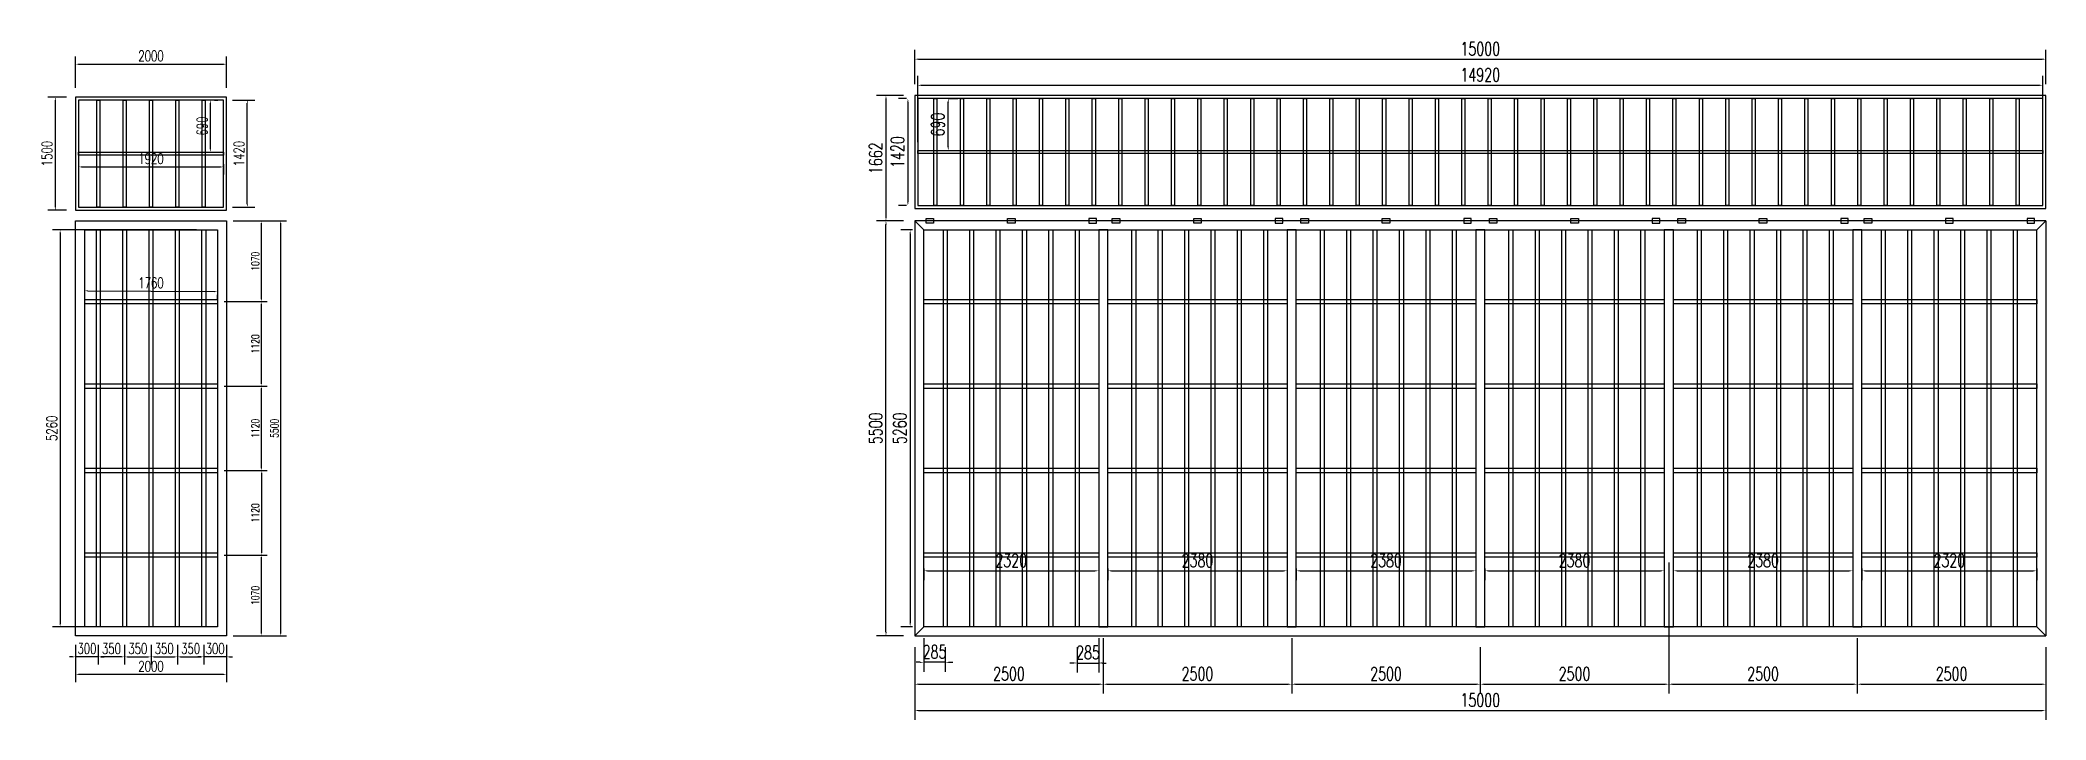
# Model space of a CAD drawing. Extents: x 833816 to 4746262, y -3629782 to -1973088.
# Drawn here: x 2501158 to 2527756, y -2591323 to -2582312 of the extents above; entities that cross this region are included whole.
import ezdxf

# ---------------------------------------------------------------- set-up
doc = ezdxf.new("R2010")
doc.units = 0
doc.header["$LTSCALE"] = 1000
doc.header["$MEASUREMENT"] = 0
doc.header["$PDMODE"] = 32
for name, color, linetype in [('L-TEXT文字标注', 7, 'Continuous'), ('W-STEEL_FRAME钢架', 3, 'Continuous'), ('W-STEEL_KEEL钢龙骨', 5, 'Continuous')]:
    doc.layers.add(name, color=color, linetype=linetype)
doc.styles.add('STANDARD_T3', font='simplex.shx', dxfattribs={"width": 0.7, "bigfont": 'gbcbig.shx'})
doc.dimstyles.new('W&&30', dxfattribs={"dimtxt": 105, "dimasz": 30, "dimexe": 75, "dimexo": 90, "dimgap": 30, "dimtad": 1, "dimdec": 0, "dimzin": 0, "dimdsep": 46, "dimtxsty": 'STANDARD_T3', "dimcen": 0.09, "dimclrd": 1, "dimclre": 1, "dimclrt": 7, "dimazin": 2, "dimtfac": 1, "dimtdec": 0, "dimtix": 1, "dimtmove": 2, "dimatfit": 3, "dimfxl": 100, "dimtolj": 1, "dimtzin": 0, "dimarcsym": 0})
doc.dimstyles.new('W&&40', dxfattribs={"dimtxt": 140, "dimasz": 40, "dimexe": 100, "dimexo": 120, "dimgap": 40, "dimtad": 1, "dimdec": 0, "dimzin": 0, "dimdsep": 46, "dimtxsty": 'STANDARD_T3', "dimcen": 0.09, "dimclrd": 1, "dimclre": 1, "dimclrt": 7, "dimazin": 2, "dimtfac": 1, "dimtdec": 0, "dimtix": 1, "dimtmove": 2, "dimatfit": 3, "dimfxl": 100, "dimtolj": 1, "dimtzin": 0, "dimarcsym": 0})
doc.dimstyles.new('W&&50', dxfattribs={"dimtxt": 175, "dimasz": 50, "dimexe": 125, "dimexo": 150, "dimgap": 50, "dimtad": 1, "dimdec": 0, "dimzin": 0, "dimdsep": 46, "dimtxsty": 'STANDARD_T3', "dimcen": 0.09, "dimclrd": 1, "dimclre": 1, "dimclrt": 7, "dimazin": 2, "dimtfac": 1, "dimtdec": 0, "dimtix": 1, "dimtmove": 2, "dimatfit": 3, "dimfxl": 100, "dimtolj": 1, "dimtzin": 0, "dimarcsym": 0})

msp = doc.modelspace()

# ---------------------------------------------------------------- blocks, each defined once
blk = doc.blocks.new('*D832')
at = {"layer": 'Defpoints', "color": 0, "transparency": 16777216}
for p in [(2503629, -2584708), (2504349, -2584708), (2503629, -2590208)]:
    blk.add_point(p, dxfattribs=at)
at = {"layer": 'W-STEEL_FRAME钢架', "color": 1, "lineweight": -2, "transparency": 16777216}
for p, q in [((2503719, -2584708), (2504424, -2584708)), ((2504349, -2590178), (2504349, -2584738)), ((2503719, -2590208), (2504424, -2590208))]:
    blk.add_line(p, q, dxfattribs=at)
at = {"layer": 'W-STEEL_FRAME钢架', "color": 1, "transparency": 16777216}
for points in [[(2504344, -2584738), (2504354, -2584738), (2504349, -2584708)], [(2504344, -2590178), (2504354, -2590178), (2504349, -2590208)]]:
    blk.add_solid(points, dxfattribs=at)
at = {"layer": 'W-STEEL_FRAME钢架', "color": 7, "transparency": 16777216, "insert": (2504266, -2587458), "char_height": 105, "attachment_point": 5, "rotation": 90, "style": 'STANDARD_T3'}
blk.add_mtext('\\A1;5500', dxfattribs=at)
blk = doc.blocks.new('*D833')
at = {"layer": 'Defpoints', "color": 0, "transparency": 16777216}
for p in [(2501629, -2590208), (2503629, -2590208), (2501629, -2590723)]:
    blk.add_point(p, dxfattribs=at)
at = {"layer": 'W-STEEL_FRAME钢架', "color": 1, "lineweight": -2, "transparency": 16777216}
for p, q in [((2501629, -2590328), (2501629, -2590823)), ((2503629, -2590328), (2503629, -2590823)), ((2503589, -2590723), (2501669, -2590723))]:
    blk.add_line(p, q, dxfattribs=at)
at = {"layer": 'W-STEEL_FRAME钢架', "color": 1, "transparency": 16777216}
for points in [[(2501669, -2590716), (2501669, -2590730), (2501629, -2590723)], [(2503589, -2590716), (2503589, -2590730), (2503629, -2590723)]]:
    blk.add_solid(points, dxfattribs=at)
at = {"layer": 'W-STEEL_FRAME钢架', "color": 7, "transparency": 16777216, "insert": (2502629, -2590613), "char_height": 140, "attachment_point": 5, "style": 'STANDARD_T3'}
blk.add_mtext('\\A1;2000', dxfattribs=at)
blk = doc.blocks.new('*D826')
at = {"layer": 'Defpoints', "color": 0, "transparency": 16777216}
for p in [(2503509, -2589138), (2504094, -2589138), (2503629, -2590208)]:
    blk.add_point(p, dxfattribs=at)
at = {"layer": 'W-STEEL_FRAME钢架', "color": 1, "lineweight": -2, "transparency": 16777216}
for p, q in [((2503599, -2589138), (2504169, -2589138)), ((2504094, -2590178), (2504094, -2589168)), ((2503719, -2590208), (2504169, -2590208))]:
    blk.add_line(p, q, dxfattribs=at)
at = {"layer": 'W-STEEL_FRAME钢架', "color": 1, "transparency": 16777216}
for points in [[(2504089, -2589168), (2504099, -2589168), (2504094, -2589138)], [(2504089, -2590178), (2504099, -2590178), (2504094, -2590208)]]:
    blk.add_solid(points, dxfattribs=at)
at = {"layer": 'W-STEEL_FRAME钢架', "color": 7, "transparency": 16777216, "insert": (2504012, -2589673), "char_height": 105, "attachment_point": 5, "rotation": 90, "style": 'STANDARD_T3'}
blk.add_mtext('\\A1;1070', dxfattribs=at)
blk = doc.blocks.new('*D827')
at = {"layer": 'Defpoints', "color": 0, "transparency": 16777216}
for p in [(2503509, -2586898), (2504094, -2586898), (2503509, -2588018)]:
    blk.add_point(p, dxfattribs=at)
at = {"layer": 'W-STEEL_FRAME钢架', "color": 1, "lineweight": -2, "transparency": 16777216}
for p, q in [((2503599, -2586898), (2504169, -2586898)), ((2504094, -2587988), (2504094, -2586928)), ((2503599, -2588018), (2504169, -2588018))]:
    blk.add_line(p, q, dxfattribs=at)
at = {"layer": 'W-STEEL_FRAME钢架', "color": 1, "transparency": 16777216}
for points in [[(2504089, -2586928), (2504099, -2586928), (2504094, -2586898)], [(2504089, -2587988), (2504099, -2587988), (2504094, -2588018)]]:
    blk.add_solid(points, dxfattribs=at)
at = {"layer": 'W-STEEL_FRAME钢架', "color": 7, "transparency": 16777216, "insert": (2504012, -2587458), "char_height": 105, "attachment_point": 5, "rotation": 90, "style": 'STANDARD_T3'}
blk.add_mtext('\\A1;1120', dxfattribs=at)
blk = doc.blocks.new('*D828')
at = {"layer": 'Defpoints', "color": 0, "transparency": 16777216}
for p in [(2503509, -2585778), (2504094, -2585778), (2503509, -2586898)]:
    blk.add_point(p, dxfattribs=at)
at = {"layer": 'W-STEEL_FRAME钢架', "color": 1, "lineweight": -2, "transparency": 16777216}
for p, q in [((2503599, -2585778), (2504169, -2585778)), ((2504094, -2586868), (2504094, -2585808)), ((2503599, -2586898), (2504169, -2586898))]:
    blk.add_line(p, q, dxfattribs=at)
at = {"layer": 'W-STEEL_FRAME钢架', "color": 1, "transparency": 16777216}
for points in [[(2504089, -2585808), (2504099, -2585808), (2504094, -2585778)], [(2504089, -2586868), (2504099, -2586868), (2504094, -2586898)]]:
    blk.add_solid(points, dxfattribs=at)
at = {"layer": 'W-STEEL_FRAME钢架', "color": 7, "transparency": 16777216, "insert": (2504012, -2586338), "char_height": 105, "attachment_point": 5, "rotation": 90, "style": 'STANDARD_T3'}
blk.add_mtext('\\A1;1120', dxfattribs=at)
blk = doc.blocks.new('*D834')
at = {"layer": 'Defpoints', "color": 0, "transparency": 16777216}
for p in [(2503629, -2584708), (2504094, -2584708), (2503509, -2585778)]:
    blk.add_point(p, dxfattribs=at)
at = {"layer": 'W-STEEL_FRAME钢架', "color": 1, "lineweight": -2, "transparency": 16777216}
for p, q in [((2503719, -2584708), (2504169, -2584708)), ((2504094, -2585748), (2504094, -2584738)), ((2503599, -2585778), (2504169, -2585778))]:
    blk.add_line(p, q, dxfattribs=at)
at = {"layer": 'W-STEEL_FRAME钢架', "color": 1, "transparency": 16777216}
for points in [[(2504089, -2584738), (2504099, -2584738), (2504094, -2584708)], [(2504089, -2585748), (2504099, -2585748), (2504094, -2585778)]]:
    blk.add_solid(points, dxfattribs=at)
at = {"layer": 'W-STEEL_FRAME钢架', "color": 7, "transparency": 16777216, "insert": (2504012, -2585243), "char_height": 105, "attachment_point": 5, "rotation": 90, "style": 'STANDARD_T3'}
blk.add_mtext('\\A1;1070', dxfattribs=at)
blk = doc.blocks.new('*D829')
at = {"layer": 'Defpoints', "color": 0, "transparency": 16777216}
for p in [(2503329, -2590208), (2503629, -2590208), (2503329, -2590488)]:
    blk.add_point(p, dxfattribs=at)
at = {"layer": 'W-STEEL_FRAME钢架', "color": 1, "lineweight": -2, "transparency": 16777216}
for p, q in [((2503329, -2590328), (2503329, -2590588)), ((2503629, -2590328), (2503629, -2590588)), ((2503289, -2590488), (2503249, -2590488)), ((2503629, -2590488), (2503329, -2590488)), ((2503669, -2590488), (2503709, -2590488))]:
    blk.add_line(p, q, dxfattribs=at)
at = {"layer": 'W-STEEL_FRAME钢架', "color": 1, "transparency": 16777216}
for points in [[(2503289, -2590481), (2503289, -2590494), (2503329, -2590488)], [(2503669, -2590481), (2503669, -2590494), (2503629, -2590488)]]:
    blk.add_solid(points, dxfattribs=at)
at = {"layer": 'W-STEEL_FRAME钢架', "color": 7, "transparency": 16777216, "insert": (2503479, -2590378), "char_height": 140, "attachment_point": 5, "style": 'STANDARD_T3'}
blk.add_mtext('\\A1;300', dxfattribs=at)
blk = doc.blocks.new('*D830')
at = {"layer": 'Defpoints', "color": 0, "transparency": 16777216}
for p in [(2501929, -2590208), (2502279, -2590208), (2501929, -2590488)]:
    blk.add_point(p, dxfattribs=at)
at = {"layer": 'W-STEEL_FRAME钢架', "color": 1, "lineweight": -2, "transparency": 16777216}
for p, q in [((2501929, -2590328), (2501929, -2590588)), ((2502279, -2590328), (2502279, -2590588)), ((2502239, -2590488), (2501969, -2590488))]:
    blk.add_line(p, q, dxfattribs=at)
at = {"layer": 'W-STEEL_FRAME钢架', "color": 1, "transparency": 16777216}
for points in [[(2501969, -2590481), (2501969, -2590494), (2501929, -2590488)], [(2502239, -2590481), (2502239, -2590494), (2502279, -2590488)]]:
    blk.add_solid(points, dxfattribs=at)
at = {"layer": 'W-STEEL_FRAME钢架', "color": 7, "transparency": 16777216, "insert": (2502104, -2590378), "char_height": 140, "attachment_point": 5, "style": 'STANDARD_T3'}
blk.add_mtext('\\A1;350', dxfattribs=at)
blk = doc.blocks.new('*D831')
at = {"layer": 'Defpoints', "color": 0, "transparency": 16777216}
for p in [(2501629, -2590208), (2501929, -2590208), (2501629, -2590488)]:
    blk.add_point(p, dxfattribs=at)
at = {"layer": 'W-STEEL_FRAME钢架', "color": 1, "lineweight": -2, "transparency": 16777216}
for p, q in [((2501629, -2590328), (2501629, -2590588)), ((2501929, -2590328), (2501929, -2590588)), ((2501589, -2590488), (2501549, -2590488)), ((2501929, -2590488), (2501629, -2590488)), ((2501969, -2590488), (2502009, -2590488))]:
    blk.add_line(p, q, dxfattribs=at)
at = {"layer": 'W-STEEL_FRAME钢架', "color": 1, "transparency": 16777216}
for points in [[(2501589, -2590481), (2501589, -2590494), (2501629, -2590488)], [(2501969, -2590481), (2501969, -2590494), (2501929, -2590488)]]:
    blk.add_solid(points, dxfattribs=at)
at = {"layer": 'W-STEEL_FRAME钢架', "color": 7, "transparency": 16777216, "insert": (2501779, -2590378), "char_height": 140, "attachment_point": 5, "style": 'STANDARD_T3'}
blk.add_mtext('\\A1;300', dxfattribs=at)
blk = doc.blocks.new('*U824')
at = {"layer": 'W-STEEL_FRAME钢架'}
blk.add_lwpolyline([(-20, 710), (20, 710), (20, -710), (-20, -710)], close=True, dxfattribs=at)
blk = doc.blocks.new('*U825')
at = {"layer": 'W-STEEL_FRAME钢架', "color": 0, "linetype": 'ByBlock', "lineweight": -2, "transparency": 16777216}
for p in [(0, 0), (350, 0), (700, 0), (1050, 0), (1400, 0)]:
    blk.add_blockref('*U824', p, dxfattribs=at)
blk = doc.blocks.new('*D835')
at = {"layer": 'Defpoints', "color": 0, "transparency": 16777216}
for p in [(2501360, -2583066), (2501629, -2583066), (2501629, -2584566)]:
    blk.add_point(p, dxfattribs=at)
at = {"layer": 'W-STEEL_FRAME钢架', "color": 1, "lineweight": -2, "transparency": 16777216}
for p, q in [((2501509, -2583066), (2501260, -2583066)), ((2501360, -2584526), (2501360, -2583106)), ((2501509, -2584566), (2501260, -2584566))]:
    blk.add_line(p, q, dxfattribs=at)
at = {"layer": 'W-STEEL_FRAME钢架', "color": 1, "transparency": 16777216}
for points in [[(2501353, -2583106), (2501367, -2583106), (2501360, -2583066)], [(2501353, -2584526), (2501367, -2584526), (2501360, -2584566)]]:
    blk.add_solid(points, dxfattribs=at)
at = {"layer": 'W-STEEL_FRAME钢架', "color": 7, "transparency": 16777216, "insert": (2501250, -2583816), "char_height": 140, "attachment_point": 5, "rotation": 90, "style": 'STANDARD_T3'}
blk.add_mtext('\\A1;1500', dxfattribs=at)
blk = doc.blocks.new('*D836')
at = {"layer": 'Defpoints', "color": 0, "transparency": 16777216}
for p in [(2503629, -2582631), (2501629, -2583066), (2503629, -2583066)]:
    blk.add_point(p, dxfattribs=at)
at = {"layer": 'W-STEEL_FRAME钢架', "color": 1, "lineweight": -2, "transparency": 16777216}
for p, q in [((2501629, -2582946), (2501629, -2582531)), ((2501669, -2582631), (2503589, -2582631)), ((2503629, -2582946), (2503629, -2582531))]:
    blk.add_line(p, q, dxfattribs=at)
at = {"layer": 'W-STEEL_FRAME钢架', "color": 1, "transparency": 16777216}
for points in [[(2501669, -2582624), (2501669, -2582638), (2501629, -2582631)], [(2503589, -2582624), (2503589, -2582638), (2503629, -2582631)]]:
    blk.add_solid(points, dxfattribs=at)
at = {"layer": 'W-STEEL_FRAME钢架', "color": 7, "transparency": 16777216, "insert": (2502629, -2582521), "char_height": 140, "attachment_point": 5, "style": 'STANDARD_T3'}
blk.add_mtext('\\A1;2000', dxfattribs=at)
blk = doc.blocks.new('*D837')
at = {"layer": 'Defpoints', "color": 0, "transparency": 16777216}
for p in [(2502279, -2590208), (2502629, -2590208), (2502629, -2590488)]:
    blk.add_point(p, dxfattribs=at)
at = {"layer": 'W-STEEL_FRAME钢架', "color": 1, "lineweight": -2, "transparency": 16777216}
for p, q in [((2502279, -2590328), (2502279, -2590588)), ((2502629, -2590328), (2502629, -2590588)), ((2502319, -2590488), (2502589, -2590488))]:
    blk.add_line(p, q, dxfattribs=at)
at = {"layer": 'W-STEEL_FRAME钢架', "color": 1, "transparency": 16777216}
for points in [[(2502319, -2590481), (2502319, -2590494), (2502279, -2590488)], [(2502589, -2590481), (2502589, -2590494), (2502629, -2590488)]]:
    blk.add_solid(points, dxfattribs=at)
at = {"layer": 'W-STEEL_FRAME钢架', "color": 7, "transparency": 16777216, "insert": (2502454, -2590378), "char_height": 140, "attachment_point": 5, "style": 'STANDARD_T3'}
blk.add_mtext('\\A1;350', dxfattribs=at)
blk = doc.blocks.new('*D838')
at = {"layer": 'Defpoints', "color": 0, "transparency": 16777216}
for p in [(2502629, -2590208), (2502979, -2590208), (2502979, -2590488)]:
    blk.add_point(p, dxfattribs=at)
at = {"layer": 'W-STEEL_FRAME钢架', "color": 1, "lineweight": -2, "transparency": 16777216}
for p, q in [((2502629, -2590328), (2502629, -2590588)), ((2502979, -2590328), (2502979, -2590588)), ((2502669, -2590488), (2502939, -2590488))]:
    blk.add_line(p, q, dxfattribs=at)
at = {"layer": 'W-STEEL_FRAME钢架', "color": 1, "transparency": 16777216}
for points in [[(2502669, -2590481), (2502669, -2590494), (2502629, -2590488)], [(2502939, -2590481), (2502939, -2590494), (2502979, -2590488)]]:
    blk.add_solid(points, dxfattribs=at)
at = {"layer": 'W-STEEL_FRAME钢架', "color": 7, "transparency": 16777216, "insert": (2502804, -2590378), "char_height": 140, "attachment_point": 5, "style": 'STANDARD_T3'}
blk.add_mtext('\\A1;350', dxfattribs=at)
blk = doc.blocks.new('*D839')
at = {"layer": 'Defpoints', "color": 0, "transparency": 16777216}
for p in [(2502979, -2590208), (2503329, -2590208), (2503329, -2590488)]:
    blk.add_point(p, dxfattribs=at)
at = {"layer": 'W-STEEL_FRAME钢架', "color": 1, "lineweight": -2, "transparency": 16777216}
for p, q in [((2502979, -2590328), (2502979, -2590588)), ((2503329, -2590328), (2503329, -2590588)), ((2503019, -2590488), (2503289, -2590488))]:
    blk.add_line(p, q, dxfattribs=at)
at = {"layer": 'W-STEEL_FRAME钢架', "color": 1, "transparency": 16777216}
for points in [[(2503019, -2590481), (2503019, -2590494), (2502979, -2590488)], [(2503289, -2590481), (2503289, -2590494), (2503329, -2590488)]]:
    blk.add_solid(points, dxfattribs=at)
at = {"layer": 'W-STEEL_FRAME钢架', "color": 7, "transparency": 16777216, "insert": (2503154, -2590378), "char_height": 140, "attachment_point": 5, "style": 'STANDARD_T3'}
blk.add_mtext('\\A1;350', dxfattribs=at)
blk = doc.blocks.new('*D840')
at = {"layer": 'Defpoints', "color": 0, "transparency": 16777216}
for p in [(2503589, -2583106), (2503906, -2583106), (2503589, -2584526)]:
    blk.add_point(p, dxfattribs=at)
at = {"layer": 'W-STEEL_FRAME钢架', "color": 1, "lineweight": -2, "transparency": 16777216}
for p, q in [((2503709, -2583106), (2504006, -2583106)), ((2503906, -2584486), (2503906, -2583146)), ((2503709, -2584526), (2504006, -2584526))]:
    blk.add_line(p, q, dxfattribs=at)
at = {"layer": 'W-STEEL_FRAME钢架', "color": 1, "transparency": 16777216}
for points in [[(2503899, -2583146), (2503913, -2583146), (2503906, -2583106)], [(2503899, -2584486), (2503913, -2584486), (2503906, -2584526)]]:
    blk.add_solid(points, dxfattribs=at)
at = {"layer": 'W-STEEL_FRAME钢架', "color": 7, "transparency": 16777216, "insert": (2503796, -2583816), "char_height": 140, "attachment_point": 5, "rotation": 90, "style": 'STANDARD_T3'}
blk.add_mtext('\\A1;1420', dxfattribs=at)
blk = doc.blocks.new('*D841')
at = {"layer": 'Defpoints', "color": 0, "transparency": 16777216}
for p in [(2503349, -2583106), (2503416, -2583106), (2503349, -2583796)]:
    blk.add_point(p, dxfattribs=at)
at = {"layer": 'W-STEEL_FRAME钢架', "color": 1, "lineweight": -2, "transparency": 16777216}
for p, q in [((2503416, -2583756), (2503416, -2583146)), ((2503469, -2583106), (2503516, -2583106)), ((2503469, -2583796), (2503516, -2583796))]:
    blk.add_line(p, q, dxfattribs=at)
at = {"layer": 'W-STEEL_FRAME钢架', "color": 1, "transparency": 16777216}
for points in [[(2503409, -2583146), (2503423, -2583146), (2503416, -2583106)], [(2503409, -2583756), (2503423, -2583756), (2503416, -2583796)]]:
    blk.add_solid(points, dxfattribs=at)
at = {"layer": 'W-STEEL_FRAME钢架', "color": 7, "transparency": 16777216, "insert": (2503306, -2583451), "char_height": 140, "attachment_point": 5, "rotation": 90, "style": 'STANDARD_T3'}
blk.add_mtext('\\A1;690', dxfattribs=at)
blk = doc.blocks.new('*D842')
at = {"layer": 'Defpoints', "color": 0, "transparency": 16777216}
for p in [(2501669, -2583836), (2503589, -2583836), (2503589, -2583993)]:
    blk.add_point(p, dxfattribs=at)
at = {"layer": 'W-STEEL_FRAME钢架', "color": 1, "lineweight": -2, "transparency": 16777216}
for p, q in [((2501669, -2583956), (2501669, -2584093)), ((2501709, -2583993), (2503549, -2583993)), ((2503589, -2583956), (2503589, -2584093))]:
    blk.add_line(p, q, dxfattribs=at)
at = {"layer": 'W-STEEL_FRAME钢架', "color": 1, "transparency": 16777216}
for points in [[(2501709, -2583986), (2501709, -2583999), (2501669, -2583993)], [(2503549, -2583986), (2503549, -2583999), (2503589, -2583993)]]:
    blk.add_solid(points, dxfattribs=at)
at = {"layer": 'W-STEEL_FRAME钢架', "color": 7, "transparency": 16777216, "insert": (2502629, -2583883), "char_height": 140, "attachment_point": 5, "style": 'STANDARD_T3'}
blk.add_mtext('\\A1;1920', dxfattribs=at)
blk = doc.blocks.new('*D843')
at = {"layer": 'Defpoints', "color": 0, "transparency": 16777216}
for p in [(2503354, -2584828), (2501424, -2590088), (2503354, -2590088)]:
    blk.add_point(p, dxfattribs=at)
at = {"layer": 'W-STEEL_FRAME钢架', "color": 1, "lineweight": -2, "transparency": 16777216}
for p, q in [((2503234, -2584828), (2501324, -2584828)), ((2501424, -2584868), (2501424, -2590048)), ((2503234, -2590088), (2501324, -2590088))]:
    blk.add_line(p, q, dxfattribs=at)
at = {"layer": 'W-STEEL_FRAME钢架', "color": 1, "transparency": 16777216}
for points in [[(2501417, -2584868), (2501431, -2584868), (2501424, -2584828)], [(2501417, -2590048), (2501431, -2590048), (2501424, -2590088)]]:
    blk.add_solid(points, dxfattribs=at)
at = {"layer": 'W-STEEL_FRAME钢架', "color": 7, "transparency": 16777216, "insert": (2501314, -2587458), "char_height": 140, "attachment_point": 5, "rotation": 90, "style": 'STANDARD_T3'}
blk.add_mtext('\\A1;5260', dxfattribs=at)
blk = doc.blocks.new('*D844')
at = {"layer": 'Defpoints', "color": 0, "transparency": 16777216}
for p in [(2501749, -2585562), (2503509, -2585570), (2503509, -2585643)]:
    blk.add_point(p, dxfattribs=at)
at = {"layer": 'W-STEEL_FRAME钢架', "color": 1, "lineweight": -2, "transparency": 16777216}
for p, q in [((2501748, -2585682), (2501748, -2585735)), ((2501789, -2585635), (2503469, -2585643)), ((2503508, -2585690), (2503508, -2585743))]:
    blk.add_line(p, q, dxfattribs=at)
at = {"layer": 'W-STEEL_FRAME钢架', "color": 1, "transparency": 16777216}
for points in [[(2501789, -2585628), (2501789, -2585642), (2501749, -2585635)], [(2503469, -2585636), (2503469, -2585650), (2503509, -2585643)]]:
    blk.add_solid(points, dxfattribs=at)
at = {"layer": 'W-STEEL_FRAME钢架', "color": 7, "transparency": 16777216, "insert": (2502629, -2585529), "char_height": 140, "attachment_point": 5, "rotation": 359.7277, "style": 'STANDARD_T3'}
blk.add_mtext('\\A1;1760', dxfattribs=at)
blk = doc.blocks.new('*D845')
at = {"layer": 'Defpoints', "color": 0, "transparency": 16777216}
for p in [(2503509, -2588018), (2503509, -2589138), (2504094, -2589138)]:
    blk.add_point(p, dxfattribs=at)
at = {"layer": 'W-STEEL_FRAME钢架', "color": 1, "lineweight": -2, "transparency": 16777216}
for p, q in [((2503599, -2588018), (2504169, -2588018)), ((2504094, -2588048), (2504094, -2589108)), ((2503599, -2589138), (2504169, -2589138))]:
    blk.add_line(p, q, dxfattribs=at)
at = {"layer": 'W-STEEL_FRAME钢架', "color": 1, "transparency": 16777216}
for points in [[(2504089, -2588048), (2504099, -2588048), (2504094, -2588018)], [(2504089, -2589108), (2504099, -2589108), (2504094, -2589138)]]:
    blk.add_solid(points, dxfattribs=at)
at = {"layer": 'W-STEEL_FRAME钢架', "color": 7, "transparency": 16777216, "insert": (2504012, -2588578), "char_height": 105, "attachment_point": 5, "rotation": 90, "style": 'STANDARD_T3'}
blk.add_mtext('\\A1;1120', dxfattribs=at)
blk = doc.blocks.new('*D850')
at = {"layer": 'Defpoints', "color": 0, "transparency": 16777216}
for p in [(2512375, -2584708), (2512756, -2584708), (2512756, -2590208)]:
    blk.add_point(p, dxfattribs=at)
at = {"layer": 'W-STEEL_FRAME钢架', "color": 1, "lineweight": -2, "transparency": 16777216}
for p, q in [((2512606, -2584708), (2512250, -2584708)), ((2512375, -2590158), (2512375, -2584758)), ((2512606, -2590208), (2512250, -2590208))]:
    blk.add_line(p, q, dxfattribs=at)
at = {"layer": 'W-STEEL_FRAME钢架', "color": 1, "transparency": 16777216}
for points in [[(2512367, -2584758), (2512384, -2584758), (2512375, -2584708)], [(2512367, -2590158), (2512384, -2590158), (2512375, -2590208)]]:
    blk.add_solid(points, dxfattribs=at)
at = {"layer": 'W-STEEL_FRAME钢架', "color": 7, "transparency": 16777216, "insert": (2512238, -2587458), "char_height": 175, "attachment_point": 5, "rotation": 90, "style": 'STANDARD_T3'}
blk.add_mtext('\\A1;5500', dxfattribs=at)
blk = doc.blocks.new('*D851')
at = {"layer": 'Defpoints', "color": 0, "transparency": 16777216}
for p in [(2512876, -2590088), (2513161, -2590208), (2512876, -2590560)]:
    blk.add_point(p, dxfattribs=at)
at = {"layer": 'W-STEEL_FRAME钢架', "color": 1, "lineweight": -2, "transparency": 16777216}
for p, q in [((2512876, -2590238), (2512876, -2590685)), ((2513161, -2590358), (2513161, -2590685)), ((2512826, -2590560), (2512776, -2590560)), ((2513161, -2590560), (2512876, -2590560)), ((2513211, -2590560), (2513261, -2590560))]:
    blk.add_line(p, q, dxfattribs=at)
at = {"layer": 'W-STEEL_FRAME钢架', "color": 1, "transparency": 16777216}
for points in [[(2512826, -2590552), (2512826, -2590568), (2512876, -2590560)], [(2513211, -2590552), (2513211, -2590568), (2513161, -2590560)]]:
    blk.add_solid(points, dxfattribs=at)
at = {"layer": 'W-STEEL_FRAME钢架', "color": 7, "transparency": 16777216, "insert": (2513019, -2590422), "char_height": 175, "attachment_point": 5, "style": 'STANDARD_T3'}
blk.add_mtext('\\A1;285', dxfattribs=at)
blk = doc.blocks.new('*U846')
at = {"layer": 'W-STEEL_FRAME钢架'}
blk.add_lwpolyline([(-20, 710), (20, 710), (20, -710), (-20, -710)], close=True, dxfattribs=at)
blk = doc.blocks.new('*U847')
at = {"layer": 'W-STEEL_FRAME钢架', "color": 0, "linetype": 'ByBlock', "lineweight": -2, "transparency": 16777216}
for p in [(0, 0), (350, 0), (700, 0), (1050, 0), (1400, 0), (1750, 0), (2100, 0), (2450, 0), (2800, 0), (3150, 0), (3500, 0), (3850, 0), (4200, 0), (4550, 0), (4900, 0), (5250, 0), (5600, 0), (5950, 0), (6300, 0), (6650, 0), (7000, 0), (7350, 0), (7700, 0), (8050, 0), (8400, 0), (8750, 0), (9100, 0), (9450, 0), (9800, 0), (10150, 0), (10500, 0), (10850, 0), (11200, 0), (11550, 0), (11900, 0), (12250, 0), (12600, 0), (12950, 0), (13300, 0), (13650, 0), (14000, 0), (14350, 0)]:
    blk.add_blockref('*U846', p, dxfattribs=at)
blk = doc.blocks.new('*D855')
at = {"layer": 'Defpoints', "color": 0, "transparency": 16777216}
for p in [(2512756, -2583046), (2512375, -2584708), (2512756, -2584708)]:
    blk.add_point(p, dxfattribs=at)
at = {"layer": 'W-STEEL_FRAME钢架', "color": 1, "lineweight": -2, "transparency": 16777216}
for p, q in [((2512606, -2583046), (2512250, -2583046)), ((2512375, -2583096), (2512375, -2584658)), ((2512606, -2584708), (2512250, -2584708))]:
    blk.add_line(p, q, dxfattribs=at)
at = {"layer": 'W-STEEL_FRAME钢架', "color": 1, "transparency": 16777216}
for points in [[(2512367, -2583096), (2512384, -2583096), (2512375, -2583046)], [(2512367, -2584658), (2512384, -2584658), (2512375, -2584708)]]:
    blk.add_solid(points, dxfattribs=at)
at = {"layer": 'W-STEEL_FRAME钢架', "color": 7, "transparency": 16777216, "insert": (2512238, -2583877), "char_height": 175, "attachment_point": 5, "rotation": 90, "style": 'STANDARD_T3'}
blk.add_mtext('\\A1;1662', dxfattribs=at)
blk = doc.blocks.new('*D856')
at = {"layer": 'Defpoints', "color": 0, "transparency": 16777216}
for p in [(2527756, -2582564), (2512756, -2583046), (2527756, -2583046)]:
    blk.add_point(p, dxfattribs=at)
at = {"layer": 'W-STEEL_FRAME钢架', "color": 1, "lineweight": -2, "transparency": 16777216}
for p, q in [((2512756, -2582896), (2512756, -2582439)), ((2512806, -2582564), (2527706, -2582564)), ((2527756, -2582896), (2527756, -2582439))]:
    blk.add_line(p, q, dxfattribs=at)
at = {"layer": 'W-STEEL_FRAME钢架', "color": 1, "transparency": 16777216}
for points in [[(2512806, -2582556), (2512806, -2582573), (2512756, -2582564)], [(2527706, -2582556), (2527706, -2582573), (2527756, -2582564)]]:
    blk.add_solid(points, dxfattribs=at)
at = {"layer": 'W-STEEL_FRAME钢架', "color": 7, "transparency": 16777216, "insert": (2520256, -2582427), "char_height": 175, "attachment_point": 5, "style": 'STANDARD_T3'}
blk.add_mtext('\\A1;15000', dxfattribs=at)
blk = doc.blocks.new('*D857')
at = {"layer": 'Defpoints', "color": 0, "transparency": 16777216}
for p in [(2515256, -2590088), (2512756, -2590208), (2515256, -2590850)]:
    blk.add_point(p, dxfattribs=at)
at = {"layer": 'W-STEEL_FRAME钢架', "color": 1, "lineweight": -2, "transparency": 16777216}
for p, q in [((2512756, -2590358), (2512756, -2590975)), ((2515256, -2590238), (2515256, -2590975)), ((2512806, -2590850), (2515206, -2590850))]:
    blk.add_line(p, q, dxfattribs=at)
at = {"layer": 'W-STEEL_FRAME钢架', "color": 1, "transparency": 16777216}
for points in [[(2512806, -2590842), (2512806, -2590859), (2512756, -2590850)], [(2515206, -2590842), (2515206, -2590859), (2515256, -2590850)]]:
    blk.add_solid(points, dxfattribs=at)
at = {"layer": 'W-STEEL_FRAME钢架', "color": 7, "transparency": 16777216, "insert": (2514006, -2590713), "char_height": 175, "attachment_point": 5, "style": 'STANDARD_T3'}
blk.add_mtext('\\A1;2500', dxfattribs=at)
blk = doc.blocks.new('*D858')
at = {"layer": 'Defpoints', "color": 0, "transparency": 16777216}
for p in [(2515256, -2590088), (2517756, -2590088), (2517756, -2590850)]:
    blk.add_point(p, dxfattribs=at)
at = {"layer": 'W-STEEL_FRAME钢架', "color": 1, "lineweight": -2, "transparency": 16777216}
for p, q in [((2515256, -2590238), (2515256, -2590975)), ((2517756, -2590238), (2517756, -2590975)), ((2515306, -2590850), (2517706, -2590850))]:
    blk.add_line(p, q, dxfattribs=at)
at = {"layer": 'W-STEEL_FRAME钢架', "color": 1, "transparency": 16777216}
for points in [[(2515306, -2590842), (2515306, -2590859), (2515256, -2590850)], [(2517706, -2590842), (2517706, -2590859), (2517756, -2590850)]]:
    blk.add_solid(points, dxfattribs=at)
at = {"layer": 'W-STEEL_FRAME钢架', "color": 7, "transparency": 16777216, "insert": (2516506, -2590713), "char_height": 175, "attachment_point": 5, "style": 'STANDARD_T3'}
blk.add_mtext('\\A1;2500', dxfattribs=at)
blk = doc.blocks.new('*D852')
at = {"layer": 'Defpoints', "color": 0, "transparency": 16777216}
for p in [(2515196, -2590088), (2514911, -2590208), (2515196, -2590569)]:
    blk.add_point(p, dxfattribs=at)
at = {"layer": 'W-STEEL_FRAME钢架', "color": 1, "lineweight": -2, "transparency": 16777216}
for p, q in [((2514911, -2590358), (2514911, -2590694)), ((2515196, -2590238), (2515196, -2590694)), ((2514861, -2590569), (2514811, -2590569)), ((2514911, -2590569), (2515196, -2590569)), ((2515246, -2590569), (2515296, -2590569))]:
    blk.add_line(p, q, dxfattribs=at)
at = {"layer": 'W-STEEL_FRAME钢架', "color": 1, "transparency": 16777216}
for points in [[(2514861, -2590560), (2514861, -2590577), (2514911, -2590569)], [(2515246, -2590560), (2515246, -2590577), (2515196, -2590569)]]:
    blk.add_solid(points, dxfattribs=at)
at = {"layer": 'W-STEEL_FRAME钢架', "color": 7, "transparency": 16777216, "insert": (2515054, -2590431), "char_height": 175, "attachment_point": 5, "style": 'STANDARD_T3'}
blk.add_mtext('\\A1;285', dxfattribs=at)
blk = doc.blocks.new('*D859')
at = {"layer": 'Defpoints', "color": 0, "transparency": 16777216}
for p in [(2517756, -2590088), (2520256, -2590208), (2520256, -2590850)]:
    blk.add_point(p, dxfattribs=at)
at = {"layer": 'W-STEEL_FRAME钢架', "color": 1, "lineweight": -2, "transparency": 16777216}
for p, q in [((2517756, -2590238), (2517756, -2590975)), ((2520256, -2590358), (2520256, -2590975)), ((2517806, -2590850), (2520206, -2590850))]:
    blk.add_line(p, q, dxfattribs=at)
at = {"layer": 'W-STEEL_FRAME钢架', "color": 1, "transparency": 16777216}
for points in [[(2517806, -2590842), (2517806, -2590859), (2517756, -2590850)], [(2520206, -2590842), (2520206, -2590859), (2520256, -2590850)]]:
    blk.add_solid(points, dxfattribs=at)
at = {"layer": 'W-STEEL_FRAME钢架', "color": 7, "transparency": 16777216, "insert": (2519006, -2590713), "char_height": 175, "attachment_point": 5, "style": 'STANDARD_T3'}
blk.add_mtext('\\A1;2500', dxfattribs=at)
blk = doc.blocks.new('*D860')
at = {"layer": 'Defpoints', "color": 0, "transparency": 16777216}
for p in [(2522756, -2589088), (2520256, -2590208), (2522756, -2590850)]:
    blk.add_point(p, dxfattribs=at)
at = {"layer": 'W-STEEL_FRAME钢架', "color": 1, "lineweight": -2, "transparency": 16777216}
for p, q in [((2522756, -2589238), (2522756, -2590975)), ((2520256, -2590358), (2520256, -2590975)), ((2520306, -2590850), (2522706, -2590850))]:
    blk.add_line(p, q, dxfattribs=at)
at = {"layer": 'W-STEEL_FRAME钢架', "color": 1, "transparency": 16777216}
for points in [[(2520306, -2590842), (2520306, -2590859), (2520256, -2590850)], [(2522706, -2590842), (2522706, -2590859), (2522756, -2590850)]]:
    blk.add_solid(points, dxfattribs=at)
at = {"layer": 'W-STEEL_FRAME钢架', "color": 7, "transparency": 16777216, "insert": (2521506, -2590713), "char_height": 175, "attachment_point": 5, "style": 'STANDARD_T3'}
blk.add_mtext('\\A1;2500', dxfattribs=at)
blk = doc.blocks.new('*D861')
at = {"layer": 'Defpoints', "color": 0, "transparency": 16777216}
for p in [(2522756, -2590088), (2525256, -2590088), (2525256, -2590850)]:
    blk.add_point(p, dxfattribs=at)
at = {"layer": 'W-STEEL_FRAME钢架', "color": 1, "lineweight": -2, "transparency": 16777216}
for p, q in [((2522756, -2590238), (2522756, -2590975)), ((2525256, -2590238), (2525256, -2590975)), ((2522806, -2590850), (2525206, -2590850))]:
    blk.add_line(p, q, dxfattribs=at)
at = {"layer": 'W-STEEL_FRAME钢架', "color": 1, "transparency": 16777216}
for points in [[(2522806, -2590842), (2522806, -2590859), (2522756, -2590850)], [(2525206, -2590842), (2525206, -2590859), (2525256, -2590850)]]:
    blk.add_solid(points, dxfattribs=at)
at = {"layer": 'W-STEEL_FRAME钢架', "color": 7, "transparency": 16777216, "insert": (2524006, -2590713), "char_height": 175, "attachment_point": 5, "style": 'STANDARD_T3'}
blk.add_mtext('\\A1;2500', dxfattribs=at)
blk = doc.blocks.new('*D862')
at = {"layer": 'Defpoints', "color": 0, "transparency": 16777216}
for p in [(2525256, -2590088), (2527756, -2590208), (2527756, -2590850)]:
    blk.add_point(p, dxfattribs=at)
at = {"layer": 'W-STEEL_FRAME钢架', "color": 1, "lineweight": -2, "transparency": 16777216}
for p, q in [((2525256, -2590238), (2525256, -2590975)), ((2527756, -2590358), (2527756, -2590975)), ((2525306, -2590850), (2527706, -2590850))]:
    blk.add_line(p, q, dxfattribs=at)
at = {"layer": 'W-STEEL_FRAME钢架', "color": 1, "transparency": 16777216}
for points in [[(2525306, -2590842), (2525306, -2590859), (2525256, -2590850)], [(2527706, -2590842), (2527706, -2590859), (2527756, -2590850)]]:
    blk.add_solid(points, dxfattribs=at)
at = {"layer": 'W-STEEL_FRAME钢架', "color": 7, "transparency": 16777216, "insert": (2526506, -2590713), "char_height": 175, "attachment_point": 5, "style": 'STANDARD_T3'}
blk.add_mtext('\\A1;2500', dxfattribs=at)
blk = doc.blocks.new('*D853')
at = {"layer": 'Defpoints', "color": 0, "transparency": 16777216}
for p in [(2512756, -2590208), (2527756, -2590208), (2527756, -2591198)]:
    blk.add_point(p, dxfattribs=at)
at = {"layer": 'W-STEEL_FRAME钢架', "color": 1, "lineweight": -2, "transparency": 16777216}
for p, q in [((2512756, -2590358), (2512756, -2591323)), ((2527756, -2590358), (2527756, -2591323)), ((2512806, -2591198), (2527706, -2591198))]:
    blk.add_line(p, q, dxfattribs=at)
at = {"layer": 'W-STEEL_FRAME钢架', "color": 1, "transparency": 16777216}
for points in [[(2512806, -2591190), (2512806, -2591206), (2512756, -2591198)], [(2527706, -2591190), (2527706, -2591206), (2527756, -2591198)]]:
    blk.add_solid(points, dxfattribs=at)
at = {"layer": 'W-STEEL_FRAME钢架', "color": 7, "transparency": 16777216, "insert": (2520256, -2591060), "char_height": 175, "attachment_point": 5, "style": 'STANDARD_T3'}
blk.add_mtext('\\A1;15000', dxfattribs=at)
blk = doc.blocks.new('*D863')
at = {"layer": 'Defpoints', "color": 0, "transparency": 16777216}
for p in [(2512796, -2583086), (2512666, -2584506), (2512796, -2584506)]:
    blk.add_point(p, dxfattribs=at)
at = {"layer": 'W-STEEL_FRAME钢架', "color": 1, "lineweight": -2, "transparency": 16777216}
for p, q in [((2512646, -2583086), (2512541, -2583086)), ((2512666, -2583136), (2512666, -2584456)), ((2512646, -2584506), (2512541, -2584506))]:
    blk.add_line(p, q, dxfattribs=at)
at = {"layer": 'W-STEEL_FRAME钢架', "color": 1, "transparency": 16777216}
for points in [[(2512657, -2583136), (2512674, -2583136), (2512666, -2583086)], [(2512657, -2584456), (2512674, -2584456), (2512666, -2584506)]]:
    blk.add_solid(points, dxfattribs=at)
at = {"layer": 'W-STEEL_FRAME钢架', "color": 7, "transparency": 16777216, "insert": (2512528, -2583796), "char_height": 175, "attachment_point": 5, "rotation": 90, "style": 'STANDARD_T3'}
blk.add_mtext('\\A1;1420', dxfattribs=at)
blk = doc.blocks.new('*D864')
at = {"layer": 'Defpoints', "color": 0, "transparency": 16777216}
for p in [(2513051, -2583086), (2513201, -2583086), (2513051, -2583776)]:
    blk.add_point(p, dxfattribs=at)
at = {"layer": 'W-STEEL_FRAME钢架', "color": 1, "lineweight": -2, "transparency": 16777216}
for p, q in [((2513201, -2583086), (2513326, -2583086)), ((2513201, -2583726), (2513201, -2583136)), ((2513201, -2583776), (2513326, -2583776))]:
    blk.add_line(p, q, dxfattribs=at)
at = {"layer": 'W-STEEL_FRAME钢架', "color": 1, "transparency": 16777216}
for points in [[(2513192, -2583136), (2513209, -2583136), (2513201, -2583086)], [(2513192, -2583726), (2513209, -2583726), (2513201, -2583776)]]:
    blk.add_solid(points, dxfattribs=at)
at = {"layer": 'W-STEEL_FRAME钢架', "color": 7, "transparency": 16777216, "insert": (2513063, -2583431), "char_height": 175, "attachment_point": 5, "rotation": 90, "style": 'STANDARD_T3'}
blk.add_mtext('\\A1;690', dxfattribs=at)
blk = doc.blocks.new('*D865')
at = {"layer": 'Defpoints', "color": 0, "transparency": 16777216}
for p in [(2527716, -2582910), (2512796, -2583816), (2527716, -2583816)]:
    blk.add_point(p, dxfattribs=at)
at = {"layer": 'W-STEEL_FRAME钢架', "color": 1, "lineweight": -2, "transparency": 16777216}
for p, q in [((2512796, -2583666), (2512796, -2582785)), ((2512846, -2582910), (2527666, -2582910)), ((2527716, -2583666), (2527716, -2582785))]:
    blk.add_line(p, q, dxfattribs=at)
at = {"layer": 'W-STEEL_FRAME钢架', "color": 1, "transparency": 16777216}
for points in [[(2512846, -2582902), (2512846, -2582919), (2512796, -2582910)], [(2527666, -2582902), (2527666, -2582919), (2527716, -2582910)]]:
    blk.add_solid(points, dxfattribs=at)
at = {"layer": 'W-STEEL_FRAME钢架', "color": 7, "transparency": 16777216, "insert": (2520256, -2582773), "char_height": 175, "attachment_point": 5, "style": 'STANDARD_T3'}
blk.add_mtext('\\A1;14920', dxfattribs=at)
blk = doc.blocks.new('*D866')
at = {"layer": 'Defpoints', "color": 0, "transparency": 16777216}
for p in [(2512876, -2584828), (2512696, -2590088), (2512876, -2590088)]:
    blk.add_point(p, dxfattribs=at)
at = {"layer": 'W-STEEL_FRAME钢架', "color": 1, "lineweight": -2, "transparency": 16777216}
for p, q in [((2512726, -2584828), (2512571, -2584828)), ((2512696, -2584878), (2512696, -2590038)), ((2512726, -2590088), (2512571, -2590088))]:
    blk.add_line(p, q, dxfattribs=at)
at = {"layer": 'W-STEEL_FRAME钢架', "color": 1, "transparency": 16777216}
for points in [[(2512687, -2584878), (2512704, -2584878), (2512696, -2584828)], [(2512687, -2590038), (2512704, -2590038), (2512696, -2590088)]]:
    blk.add_solid(points, dxfattribs=at)
at = {"layer": 'W-STEEL_FRAME钢架', "color": 7, "transparency": 16777216, "insert": (2512558, -2587458), "char_height": 175, "attachment_point": 5, "rotation": 90, "style": 'STANDARD_T3'}
blk.add_mtext('\\A1;5260', dxfattribs=at)
blk = doc.blocks.new('*D854')
at = {"layer": 'Defpoints', "color": 0, "transparency": 16777216}
for p in [(2512876, -2589168), (2515196, -2589168), (2515196, -2589347)]:
    blk.add_point(p, dxfattribs=at)
at = {"layer": 'W-STEEL_FRAME钢架', "color": 1, "lineweight": -2, "transparency": 16777216}
for p, q in [((2512876, -2589318), (2512876, -2589472)), ((2515196, -2589318), (2515196, -2589472)), ((2512926, -2589347), (2515146, -2589347))]:
    blk.add_line(p, q, dxfattribs=at)
at = {"layer": 'W-STEEL_FRAME钢架', "color": 1, "transparency": 16777216}
for points in [[(2512926, -2589339), (2512926, -2589355), (2512876, -2589347)], [(2515146, -2589339), (2515146, -2589355), (2515196, -2589347)]]:
    blk.add_solid(points, dxfattribs=at)
at = {"layer": 'W-STEEL_FRAME钢架', "color": 7, "transparency": 16777216, "insert": (2514036, -2589209), "char_height": 175, "attachment_point": 5, "style": 'STANDARD_T3'}
blk.add_mtext('\\A1;2320', dxfattribs=at)
blk = doc.blocks.new('*D867')
at = {"layer": 'Defpoints', "color": 0, "transparency": 16777216}
for p in [(2515316, -2589168), (2517696, -2589168), (2517696, -2589347)]:
    blk.add_point(p, dxfattribs=at)
at = {"layer": 'W-STEEL_FRAME钢架', "color": 1, "lineweight": -2, "transparency": 16777216}
for p, q in [((2515316, -2589318), (2515316, -2589472)), ((2517696, -2589318), (2517696, -2589472)), ((2515366, -2589347), (2517646, -2589347))]:
    blk.add_line(p, q, dxfattribs=at)
at = {"layer": 'W-STEEL_FRAME钢架', "color": 1, "transparency": 16777216}
for points in [[(2515366, -2589339), (2515366, -2589355), (2515316, -2589347)], [(2517646, -2589339), (2517646, -2589355), (2517696, -2589347)]]:
    blk.add_solid(points, dxfattribs=at)
at = {"layer": 'W-STEEL_FRAME钢架', "color": 7, "transparency": 16777216, "insert": (2516506, -2589209), "char_height": 175, "attachment_point": 5, "style": 'STANDARD_T3'}
blk.add_mtext('\\A1;2380', dxfattribs=at)
blk = doc.blocks.new('*D869')
at = {"layer": 'Defpoints', "color": 0, "transparency": 16777216}
for p in [(2517816, -2589168), (2520196, -2589168), (2520196, -2589347)]:
    blk.add_point(p, dxfattribs=at)
at = {"layer": 'W-STEEL_FRAME钢架', "color": 1, "lineweight": -2, "transparency": 16777216}
for p, q in [((2517816, -2589318), (2517816, -2589472)), ((2520196, -2589318), (2520196, -2589472)), ((2517866, -2589347), (2520146, -2589347))]:
    blk.add_line(p, q, dxfattribs=at)
at = {"layer": 'W-STEEL_FRAME钢架', "color": 1, "transparency": 16777216}
for points in [[(2517866, -2589339), (2517866, -2589355), (2517816, -2589347)], [(2520146, -2589339), (2520146, -2589355), (2520196, -2589347)]]:
    blk.add_solid(points, dxfattribs=at)
at = {"layer": 'W-STEEL_FRAME钢架', "color": 7, "transparency": 16777216, "insert": (2519006, -2589209), "char_height": 175, "attachment_point": 5, "style": 'STANDARD_T3'}
blk.add_mtext('\\A1;2380', dxfattribs=at)
blk = doc.blocks.new('*D870')
at = {"layer": 'Defpoints', "color": 0, "transparency": 16777216}
for p in [(2520316, -2589168), (2522696, -2589168), (2522696, -2589347)]:
    blk.add_point(p, dxfattribs=at)
at = {"layer": 'W-STEEL_FRAME钢架', "color": 1, "lineweight": -2, "transparency": 16777216}
for p, q in [((2520316, -2589318), (2520316, -2589472)), ((2522696, -2589318), (2522696, -2589472)), ((2520366, -2589347), (2522646, -2589347))]:
    blk.add_line(p, q, dxfattribs=at)
at = {"layer": 'W-STEEL_FRAME钢架', "color": 1, "transparency": 16777216}
for points in [[(2520366, -2589339), (2520366, -2589355), (2520316, -2589347)], [(2522646, -2589339), (2522646, -2589355), (2522696, -2589347)]]:
    blk.add_solid(points, dxfattribs=at)
at = {"layer": 'W-STEEL_FRAME钢架', "color": 7, "transparency": 16777216, "insert": (2521506, -2589209), "char_height": 175, "attachment_point": 5, "style": 'STANDARD_T3'}
blk.add_mtext('\\A1;2380', dxfattribs=at)
blk = doc.blocks.new('*D871')
at = {"layer": 'Defpoints', "color": 0, "transparency": 16777216}
for p in [(2522816, -2589168), (2525196, -2589168), (2525196, -2589347)]:
    blk.add_point(p, dxfattribs=at)
at = {"layer": 'W-STEEL_FRAME钢架', "color": 1, "lineweight": -2, "transparency": 16777216}
for p, q in [((2522816, -2589318), (2522816, -2589472)), ((2525196, -2589318), (2525196, -2589472)), ((2522866, -2589347), (2525146, -2589347))]:
    blk.add_line(p, q, dxfattribs=at)
at = {"layer": 'W-STEEL_FRAME钢架', "color": 1, "transparency": 16777216}
for points in [[(2522866, -2589339), (2522866, -2589355), (2522816, -2589347)], [(2525146, -2589339), (2525146, -2589355), (2525196, -2589347)]]:
    blk.add_solid(points, dxfattribs=at)
at = {"layer": 'W-STEEL_FRAME钢架', "color": 7, "transparency": 16777216, "insert": (2524006, -2589209), "char_height": 175, "attachment_point": 5, "style": 'STANDARD_T3'}
blk.add_mtext('\\A1;2380', dxfattribs=at)
blk = doc.blocks.new('*D872')
at = {"layer": 'Defpoints', "color": 0, "transparency": 16777216}
for p in [(2525316, -2589168), (2527636, -2589168), (2527636, -2589347)]:
    blk.add_point(p, dxfattribs=at)
at = {"layer": 'W-STEEL_FRAME钢架', "color": 1, "lineweight": -2, "transparency": 16777216}
for p, q in [((2525316, -2589318), (2525316, -2589472)), ((2527636, -2589318), (2527636, -2589472)), ((2525366, -2589347), (2527586, -2589347))]:
    blk.add_line(p, q, dxfattribs=at)
at = {"layer": 'W-STEEL_FRAME钢架', "color": 1, "transparency": 16777216}
for points in [[(2525366, -2589339), (2525366, -2589355), (2525316, -2589347)], [(2527586, -2589339), (2527586, -2589355), (2527636, -2589347)]]:
    blk.add_solid(points, dxfattribs=at)
at = {"layer": 'W-STEEL_FRAME钢架', "color": 7, "transparency": 16777216, "insert": (2526476, -2589209), "char_height": 175, "attachment_point": 5, "style": 'STANDARD_T3'}
blk.add_mtext('\\A1;2320', dxfattribs=at)

# ---------------------------------------------------------------- dimensions: what is measured, and where the dimension line sits
at = {"layer": 'W-STEEL_FRAME钢架'}
for base, p1, p2, dimstyle, picture, middle in [((2527756.4, -2582564.3), (2512756.4, -2583046.1), (2527756.4, -2583046.1), 'W&&50', '*D856', (2520256.4, -2582426.8)), ((2503629, -2582631.1), (2501629, -2583066.3), (2503629, -2583066.3), 'W&&40', '*D836', (2502629, -2582521.1)), ((2522756.4, -2590850.3), (2520256.4, -2590208.1), (2522756.4, -2589088.1), 'W&&50', '*D860', (2521506.4, -2590712.8)), ((2515256.4, -2590850.3), (2512756.4, -2590208.1), (2515256.4, -2590088.1), 'W&&50', '*D857', (2514006.4, -2590712.8)), ((2512876.4, -2590560), (2513161.4, -2590208.1), (2512876.4, -2590088.1), 'W&&50', '*D851', (2513018.9, -2590422.5)), ((2515196.4, -2590568.5), (2514911.4, -2590208.1), (2515196.4, -2590088.1), 'W&&50', '*D852', (2515053.9, -2590431)), ((2517756.4, -2590850.3), (2515256.4, -2590088.1), (2517756.4, -2590088.1), 'W&&50', '*D858', (2516506.4, -2590712.8)), ((2520256.4, -2590850.3), (2517756.4, -2590088.1), (2520256.4, -2590208.1), 'W&&50', '*D859', (2519006.4, -2590712.8)), ((2525256.4, -2590850.3), (2522756.4, -2590088.1), (2525256.4, -2590088.1), 'W&&50', '*D861', (2524006.4, -2590712.8)), ((2527756.4, -2590850.3), (2525256.4, -2590088.1), (2527756.4, -2590208.1), 'W&&50', '*D862', (2526506.4, -2590712.8)), ((2527756.4, -2591197.9), (2512756.4, -2590208.1), (2527756.4, -2590208.1), 'W&&50', '*D853', (2520256.4, -2591060.4))]:
    dim = msp.add_linear_dim(base=base, p1=p1, p2=p2, dimstyle=dimstyle, dxfattribs=at)
    dim.commit()
    dim.dimension.update_dxf_attribs({"geometry": picture, "text_midpoint": middle})
for p1, p2, distance, dimstyle, picture, middle in [((2512796.4, -2583816.1), (2527716.4, -2583816.1), 905.7, 'W&&50', '*D865', (2520256.4, -2582772.8)), ((2503349, -2583796.3), (2503349, -2583106.3), -67, 'W&&40', '*D841', (2503306, -2583451.3)), ((2503589, -2584526.3), (2503589, -2583106.3), -317, 'W&&40', '*D840', (2503796, -2583816.3)), ((2512796.4, -2583086.1), (2512796.4, -2584506.1), -130.8, 'W&&50', '*D863', (2512528.1, -2583796.1)), ((2513051.4, -2583776.1), (2513051.4, -2583086.1), -149.3, 'W&&50', '*D864', (2513063.2, -2583431.1)), ((2501669, -2583836.3), (2503589, -2583836.3), -156.5, 'W&&40', '*D842', (2502629, -2583882.8)), ((2503354, -2584828.1), (2503354, -2590088.1), -1929.9, 'W&&40', '*D843', (2501314.1, -2587458.1)), ((2512876.4, -2584828.1), (2512876.4, -2590088.1), -180.6, 'W&&50', '*D866', (2512558.3, -2587458.1)), ((2501749, -2585561.5), (2503509, -2585569.9), -73.4, 'W&&40', '*D844', (2502629.2, -2585529.2)), ((2512876.4, -2589168.1), (2515196.4, -2589168.1), -178.9, 'W&&50', '*D854', (2514036.4, -2589209.5)), ((2515316.4, -2589168.1), (2517696.4, -2589168.1), -178.9, 'W&&50', '*D867', (2516506.4, -2589209.5)), ((2517816.4, -2589168.1), (2520196.4, -2589168.1), -178.9, 'W&&50', '*D869', (2519006.4, -2589209.5)), ((2520316.4, -2589168.1), (2522696.4, -2589168.1), -178.9, 'W&&50', '*D870', (2521506.4, -2589209.5)), ((2522816.4, -2589168.1), (2525196.4, -2589168.1), -178.9, 'W&&50', '*D871', (2524006.4, -2589209.5)), ((2525316.4, -2589168.1), (2527636.4, -2589168.1), -178.9, 'W&&50', '*D872', (2526476.4, -2589209.5))]:
    dim = msp.add_aligned_dim(p1=p1, p2=p2, distance=distance, dimstyle=dimstyle, dxfattribs=at)
    dim.commit()
    dim.dimension.update_dxf_attribs({"geometry": picture, "text_midpoint": middle})
for base, p1, p2, angle, dimstyle, picture, middle in [((2501360, -2583066.3), (2501629, -2584566.3), (2501629, -2583066.3), 90, 'W&&40', '*D835', (2501250, -2583816.3)), ((2512375.4, -2584708.1), (2512756.4, -2583046.1), (2512756.4, -2584708.1), 90, 'W&&50', '*D855', (2512237.9, -2583877.1)), ((2504094.1, -2584708.1), (2503509, -2585778.1), (2503629, -2584708.1), 90, 'W&&30', '*D834', (2504011.6, -2585243.1)), ((2504348.7, -2584708.1), (2503629, -2590208.1), (2503629, -2584708.1), 90, 'W&&30', '*D832', (2504266.2, -2587458.1)), ((2512375.4, -2584708.1), (2512756.4, -2590208.1), (2512756.4, -2584708.1), 90, 'W&&50', '*D850', (2512237.9, -2587458.1)), ((2504094.1, -2585778.1), (2503509, -2586898.1), (2503509, -2585778.1), 90, 'W&&30', '*D828', (2504011.6, -2586338.1)), ((2504094.1, -2586898.1), (2503509, -2588018.1), (2503509, -2586898.1), 90, 'W&&30', '*D827', (2504011.6, -2587458.1)), ((2504094.1, -2589138.1), (2503509, -2588018.1), (2503509, -2589138.1), 90, 'W&&30', '*D845', (2504011.6, -2588578.1)), ((2504094.1, -2589138.1), (2503629, -2590208.1), (2503509, -2589138.1), 90, 'W&&30', '*D826', (2504011.6, -2589673.1)), ((2501629, -2590487.7), (2501929, -2590208.1), (2501629, -2590208.1), 180, 'W&&40', '*D831', (2501779, -2590377.7)), ((2501629, -2590723.1), (2503629, -2590208.1), (2501629, -2590208.1), 180, 'W&&40', '*D833', (2502629, -2590613.1)), ((2501929, -2590487.7), (2502279, -2590208.1), (2501929, -2590208.1), 180, 'W&&40', '*D830', (2502104, -2590377.7)), ((2502629, -2590487.7), (2502279, -2590208.1), (2502629, -2590208.1), 180, 'W&&40', '*D837', (2502454, -2590377.7)), ((2502979, -2590487.7), (2502629, -2590208.1), (2502979, -2590208.1), 180, 'W&&40', '*D838', (2502804, -2590377.7)), ((2503329, -2590487.7), (2502979, -2590208.1), (2503329, -2590208.1), 180, 'W&&40', '*D839', (2503154, -2590377.7)), ((2503329, -2590487.7), (2503629, -2590208.1), (2503329, -2590208.1), 180, 'W&&40', '*D829', (2503479, -2590377.7))]:
    dim = msp.add_linear_dim(base=base, p1=p1, p2=p2, angle=angle, dimstyle=dimstyle, dxfattribs=at)
    dim.commit()
    dim.dimension.update_dxf_attribs({"geometry": picture, "text_midpoint": middle})

# ---------------------------------------------------------------- linework, layer by layer
at = {"layer": 'L-TEXT文字标注'}
for points in [[(2512906.4, -2584678.1), (2513006.4, -2584678.1), (2513006.4, -2584738.1), (2512906.4, -2584738.1)], [(2513986.4, -2584678.1), (2514086.4, -2584678.1), (2514086.4, -2584738.1), (2513986.4, -2584738.1)], [(2515166.4, -2584678.1), (2515066.4, -2584678.1), (2515066.4, -2584738.1), (2515166.4, -2584738.1)], [(2515376.4, -2584678.1), (2515476.4, -2584678.1), (2515476.4, -2584738.1), (2515376.4, -2584738.1)], [(2516456.4, -2584678.1), (2516556.4, -2584678.1), (2516556.4, -2584738.1), (2516456.4, -2584738.1)], [(2517636.4, -2584678.1), (2517536.4, -2584678.1), (2517536.4, -2584738.1), (2517636.4, -2584738.1)], [(2517876.4, -2584678.1), (2517976.4, -2584678.1), (2517976.4, -2584738.1), (2517876.4, -2584738.1)], [(2518956.4, -2584678.1), (2519056.4, -2584678.1), (2519056.4, -2584738.1), (2518956.4, -2584738.1)], [(2520136.4, -2584678.1), (2520036.4, -2584678.1), (2520036.4, -2584738.1), (2520136.4, -2584738.1)], [(2520376.4, -2584678.1), (2520476.4, -2584678.1), (2520476.4, -2584738.1), (2520376.4, -2584738.1)], [(2521456.4, -2584678.1), (2521556.4, -2584678.1), (2521556.4, -2584738.1), (2521456.4, -2584738.1)], [(2522636.4, -2584678.1), (2522536.4, -2584678.1), (2522536.4, -2584738.1), (2522636.4, -2584738.1)], [(2522876.4, -2584678.1), (2522976.4, -2584678.1), (2522976.4, -2584738.1), (2522876.4, -2584738.1)], [(2523956.4, -2584678.1), (2524056.4, -2584678.1), (2524056.4, -2584738.1), (2523956.4, -2584738.1)], [(2525136.4, -2584678.1), (2525036.4, -2584678.1), (2525036.4, -2584738.1), (2525136.4, -2584738.1)], [(2525346.4, -2584678.1), (2525446.4, -2584678.1), (2525446.4, -2584738.1), (2525346.4, -2584738.1)], [(2526526.4, -2584678.1), (2526426.4, -2584678.1), (2526426.4, -2584738.1), (2526526.4, -2584738.1)], [(2527606.4, -2584678.1), (2527506.4, -2584678.1), (2527506.4, -2584738.1), (2527606.4, -2584738.1)]]:
    msp.add_lwpolyline(points, close=True, dxfattribs=at)
at = {"layer": 'W-STEEL_FRAME钢架'}
for points in [[(2501629, -2584566.3), (2503629, -2584566.3), (2503629, -2583066.3), (2501629, -2583066.3)], [(2501669, -2584526.3), (2503589, -2584526.3), (2503589, -2583106.3), (2501669, -2583106.3)], [(2512756.4, -2584546.1), (2527756.4, -2584546.1), (2527756.4, -2583046.1), (2512756.4, -2583046.1)], [(2512796.4, -2584506.1), (2527716.4, -2584506.1), (2527716.4, -2583086.1), (2512796.4, -2583086.1)], [(2501669, -2583836.3), (2501669, -2583796.3), (2503589, -2583796.3), (2503589, -2583836.3)], [(2512796.4, -2583816.1), (2512796.4, -2583776.1), (2527716.4, -2583776.1), (2527716.4, -2583816.1)], [(2501629, -2590208.1), (2501629, -2584708.1), (2503629, -2584708.1), (2503629, -2590208.1)], [(2512756.4, -2590208.1), (2512876.4, -2590088.1), (2512876.4, -2584828.1), (2512756.4, -2584708.1)], [(2527636.4, -2584828.1), (2527756.4, -2584708.1), (2512756.4, -2584708.1), (2512876.4, -2584828.1)], [(2527756.4, -2590208.1), (2527636.4, -2590088.1), (2527636.4, -2584828.1), (2527756.4, -2584708.1)], [(2501749, -2590088.1), (2501749, -2584828.1), (2503509, -2584828.1), (2503509, -2590088.1)], [(2515196.4, -2590088.1), (2515316.4, -2590088.1), (2515316.4, -2584828.1), (2515196.4, -2584828.1)], [(2517696.4, -2590088.1), (2517816.4, -2590088.1), (2517816.4, -2584828.1), (2517696.4, -2584828.1)], [(2520196.4, -2590088.1), (2520316.4, -2590088.1), (2520316.4, -2584828.1), (2520196.4, -2584828.1)], [(2522696.4, -2590088.1), (2522816.4, -2590088.1), (2522816.4, -2584828.1), (2522696.4, -2584828.1)], [(2525196.4, -2590088.1), (2525316.4, -2590088.1), (2525316.4, -2584828.1), (2525196.4, -2584828.1)], [(2501749, -2585808.1), (2501749, -2585748.1), (2503509, -2585748.1), (2503509, -2585808.1)], [(2512876.4, -2585808.1), (2512876.4, -2585748.1), (2515196.4, -2585748.1), (2515196.4, -2585808.1)], [(2515316.4, -2585808.1), (2515316.4, -2585748.1), (2517696.4, -2585748.1), (2517696.4, -2585808.1)], [(2517816.4, -2585808.1), (2517816.4, -2585748.1), (2520196.4, -2585748.1), (2520196.4, -2585808.1)], [(2520316.4, -2585808.1), (2520316.4, -2585748.1), (2522696.4, -2585748.1), (2522696.4, -2585808.1)], [(2522816.4, -2585808.1), (2522816.4, -2585748.1), (2525196.4, -2585748.1), (2525196.4, -2585808.1)], [(2525316.4, -2585808.1), (2525316.4, -2585748.1), (2527636.4, -2585748.1), (2527636.4, -2585808.1)], [(2501749, -2586928.1), (2501749, -2586868.1), (2503509, -2586868.1), (2503509, -2586928.1)], [(2512876.4, -2586928.1), (2512876.4, -2586868.1), (2515196.4, -2586868.1), (2515196.4, -2586928.1)], [(2515316.4, -2586928.1), (2515316.4, -2586868.1), (2517696.4, -2586868.1), (2517696.4, -2586928.1)], [(2517816.4, -2586928.1), (2517816.4, -2586868.1), (2520196.4, -2586868.1), (2520196.4, -2586928.1)], [(2520316.4, -2586928.1), (2520316.4, -2586868.1), (2522696.4, -2586868.1), (2522696.4, -2586928.1)], [(2522816.4, -2586928.1), (2522816.4, -2586868.1), (2525196.4, -2586868.1), (2525196.4, -2586928.1)], [(2525316.4, -2586928.1), (2525316.4, -2586868.1), (2527636.4, -2586868.1), (2527636.4, -2586928.1)], [(2501749, -2588048.1), (2501749, -2587988.1), (2503509, -2587988.1), (2503509, -2588048.1)], [(2512876.4, -2588048.1), (2512876.4, -2587988.1), (2515196.4, -2587988.1), (2515196.4, -2588048.1)], [(2515316.4, -2588048.1), (2515316.4, -2587988.1), (2517696.4, -2587988.1), (2517696.4, -2588048.1)], [(2517816.4, -2588048.1), (2517816.4, -2587988.1), (2520196.4, -2587988.1), (2520196.4, -2588048.1)], [(2520316.4, -2588048.1), (2520316.4, -2587988.1), (2522696.4, -2587988.1), (2522696.4, -2588048.1)], [(2522816.4, -2588048.1), (2522816.4, -2587988.1), (2525196.4, -2587988.1), (2525196.4, -2588048.1)], [(2525316.4, -2588048.1), (2525316.4, -2587988.1), (2527636.4, -2587988.1), (2527636.4, -2588048.1)], [(2501749, -2589168.1), (2501749, -2589108.1), (2503509, -2589108.1), (2503509, -2589168.1)], [(2512876.4, -2589168.1), (2512876.4, -2589108.1), (2515196.4, -2589108.1), (2515196.4, -2589168.1)], [(2515316.4, -2589168.1), (2515316.4, -2589108.1), (2517696.4, -2589108.1), (2517696.4, -2589168.1)], [(2517816.4, -2589168.1), (2517816.4, -2589108.1), (2520196.4, -2589108.1), (2520196.4, -2589168.1)], [(2520316.4, -2589168.1), (2520316.4, -2589108.1), (2522696.4, -2589108.1), (2522696.4, -2589168.1)], [(2522816.4, -2589168.1), (2522816.4, -2589108.1), (2525196.4, -2589108.1), (2525196.4, -2589168.1)], [(2525316.4, -2589168.1), (2525316.4, -2589108.1), (2527636.4, -2589108.1), (2527636.4, -2589168.1)], [(2527756.4, -2590208.1), (2527636.4, -2590088.1), (2512876.4, -2590088.1), (2512756.4, -2590208.1)]]:
    msp.add_lwpolyline(points, close=True, dxfattribs=at)
at = {"layer": 'W-STEEL_KEEL钢龙骨'}
for points in [[(2501904, -2590088.1), (2501904, -2584828.1), (2501954, -2584828.1), (2501954, -2590088.1)], [(2502254, -2590088.1), (2502254, -2584828.1), (2502304, -2584828.1), (2502304, -2590088.1)], [(2502604, -2590088.1), (2502604, -2584828.1), (2502654, -2584828.1), (2502654, -2590088.1)], [(2502954, -2590088.1), (2502954, -2584828.1), (2503004, -2584828.1), (2503004, -2590088.1)], [(2503304, -2590088.1), (2503304, -2584828.1), (2503354, -2584828.1), (2503354, -2590088.1)], [(2513136.4, -2590088.1), (2513136.4, -2584828.1), (2513186.4, -2584828.1), (2513186.4, -2590088.1)], [(2513486.4, -2590088.1), (2513486.4, -2584828.1), (2513536.4, -2584828.1), (2513536.4, -2590088.1)], [(2513836.4, -2590088.1), (2513836.4, -2584828.1), (2513886.4, -2584828.1), (2513886.4, -2590088.1)], [(2514186.4, -2590088.1), (2514186.4, -2584828.1), (2514236.4, -2584828.1), (2514236.4, -2590088.1)], [(2514536.4, -2590088.1), (2514536.4, -2584828.1), (2514586.4, -2584828.1), (2514586.4, -2590088.1)], [(2514886.4, -2590088.1), (2514886.4, -2584828.1), (2514936.4, -2584828.1), (2514936.4, -2590088.1)], [(2515636.4, -2590088.1), (2515636.4, -2584828.1), (2515686.4, -2584828.1), (2515686.4, -2590088.1)], [(2515986.4, -2590088.1), (2515986.4, -2584828.1), (2516036.4, -2584828.1), (2516036.4, -2590088.1)], [(2516336.4, -2590088.1), (2516336.4, -2584828.1), (2516386.4, -2584828.1), (2516386.4, -2590088.1)], [(2516686.4, -2590088.1), (2516686.4, -2584828.1), (2516736.4, -2584828.1), (2516736.4, -2590088.1)], [(2517036.4, -2590088.1), (2517036.4, -2584828.1), (2517086.4, -2584828.1), (2517086.4, -2590088.1)], [(2517386.4, -2590088.1), (2517386.4, -2584828.1), (2517436.4, -2584828.1), (2517436.4, -2590088.1)], [(2518136.4, -2590088.1), (2518136.4, -2584828.1), (2518186.4, -2584828.1), (2518186.4, -2590088.1)], [(2518486.4, -2590088.1), (2518486.4, -2584828.1), (2518536.4, -2584828.1), (2518536.4, -2590088.1)], [(2518836.4, -2590088.1), (2518836.4, -2584828.1), (2518886.4, -2584828.1), (2518886.4, -2590088.1)], [(2519186.4, -2590088.1), (2519186.4, -2584828.1), (2519236.4, -2584828.1), (2519236.4, -2590088.1)], [(2519536.4, -2590088.1), (2519536.4, -2584828.1), (2519586.4, -2584828.1), (2519586.4, -2590088.1)], [(2519886.4, -2590088.1), (2519886.4, -2584828.1), (2519936.4, -2584828.1), (2519936.4, -2590088.1)], [(2520636.4, -2590088.1), (2520636.4, -2584828.1), (2520686.4, -2584828.1), (2520686.4, -2590088.1)], [(2520986.4, -2590088.1), (2520986.4, -2584828.1), (2521036.4, -2584828.1), (2521036.4, -2590088.1)], [(2521336.4, -2590088.1), (2521336.4, -2584828.1), (2521386.4, -2584828.1), (2521386.4, -2590088.1)], [(2521686.4, -2590088.1), (2521686.4, -2584828.1), (2521736.4, -2584828.1), (2521736.4, -2590088.1)], [(2522036.4, -2590088.1), (2522036.4, -2584828.1), (2522086.4, -2584828.1), (2522086.4, -2590088.1)], [(2522386.4, -2590088.1), (2522386.4, -2584828.1), (2522436.4, -2584828.1), (2522436.4, -2590088.1)], [(2523136.4, -2590088.1), (2523136.4, -2584828.1), (2523186.4, -2584828.1), (2523186.4, -2590088.1)], [(2523486.4, -2590088.1), (2523486.4, -2584828.1), (2523536.4, -2584828.1), (2523536.4, -2590088.1)], [(2523836.4, -2590088.1), (2523836.4, -2584828.1), (2523886.4, -2584828.1), (2523886.4, -2590088.1)], [(2524186.4, -2590088.1), (2524186.4, -2584828.1), (2524236.4, -2584828.1), (2524236.4, -2590088.1)], [(2524536.4, -2590088.1), (2524536.4, -2584828.1), (2524586.4, -2584828.1), (2524586.4, -2590088.1)], [(2524886.4, -2590088.1), (2524886.4, -2584828.1), (2524936.4, -2584828.1), (2524936.4, -2590088.1)], [(2525576.4, -2590088.1), (2525576.4, -2584828.1), (2525626.4, -2584828.1), (2525626.4, -2590088.1)], [(2525926.4, -2590088.1), (2525926.4, -2584828.1), (2525976.4, -2584828.1), (2525976.4, -2590088.1)], [(2526276.4, -2590088.1), (2526276.4, -2584828.1), (2526326.4, -2584828.1), (2526326.4, -2590088.1)], [(2526626.4, -2590088.1), (2526626.4, -2584828.1), (2526676.4, -2584828.1), (2526676.4, -2590088.1)], [(2526976.4, -2590088.1), (2526976.4, -2584828.1), (2527026.4, -2584828.1), (2527026.4, -2590088.1)], [(2527326.4, -2590088.1), (2527326.4, -2584828.1), (2527376.4, -2584828.1), (2527376.4, -2590088.1)]]:
    msp.add_lwpolyline(points, close=True, dxfattribs=at)

# ---------------------------------------------------------------- block references
at = {"layer": 'W-STEEL_FRAME钢架'}
for name, p in [('*U825', (2501929, -2583816.3)), ('*U847', (2513031.4, -2583796.1))]:
    msp.add_blockref(name, p, dxfattribs=at)

msp.set_redraw_order([(e.dxf.handle, doc.entitydb.next_handle()) for e in msp.query("TEXT MTEXT ATTDEF DIMENSION ARC_DIMENSION")])  # texts and dimensions are drawn at this point

doc.saveas('drawing.dxf')
